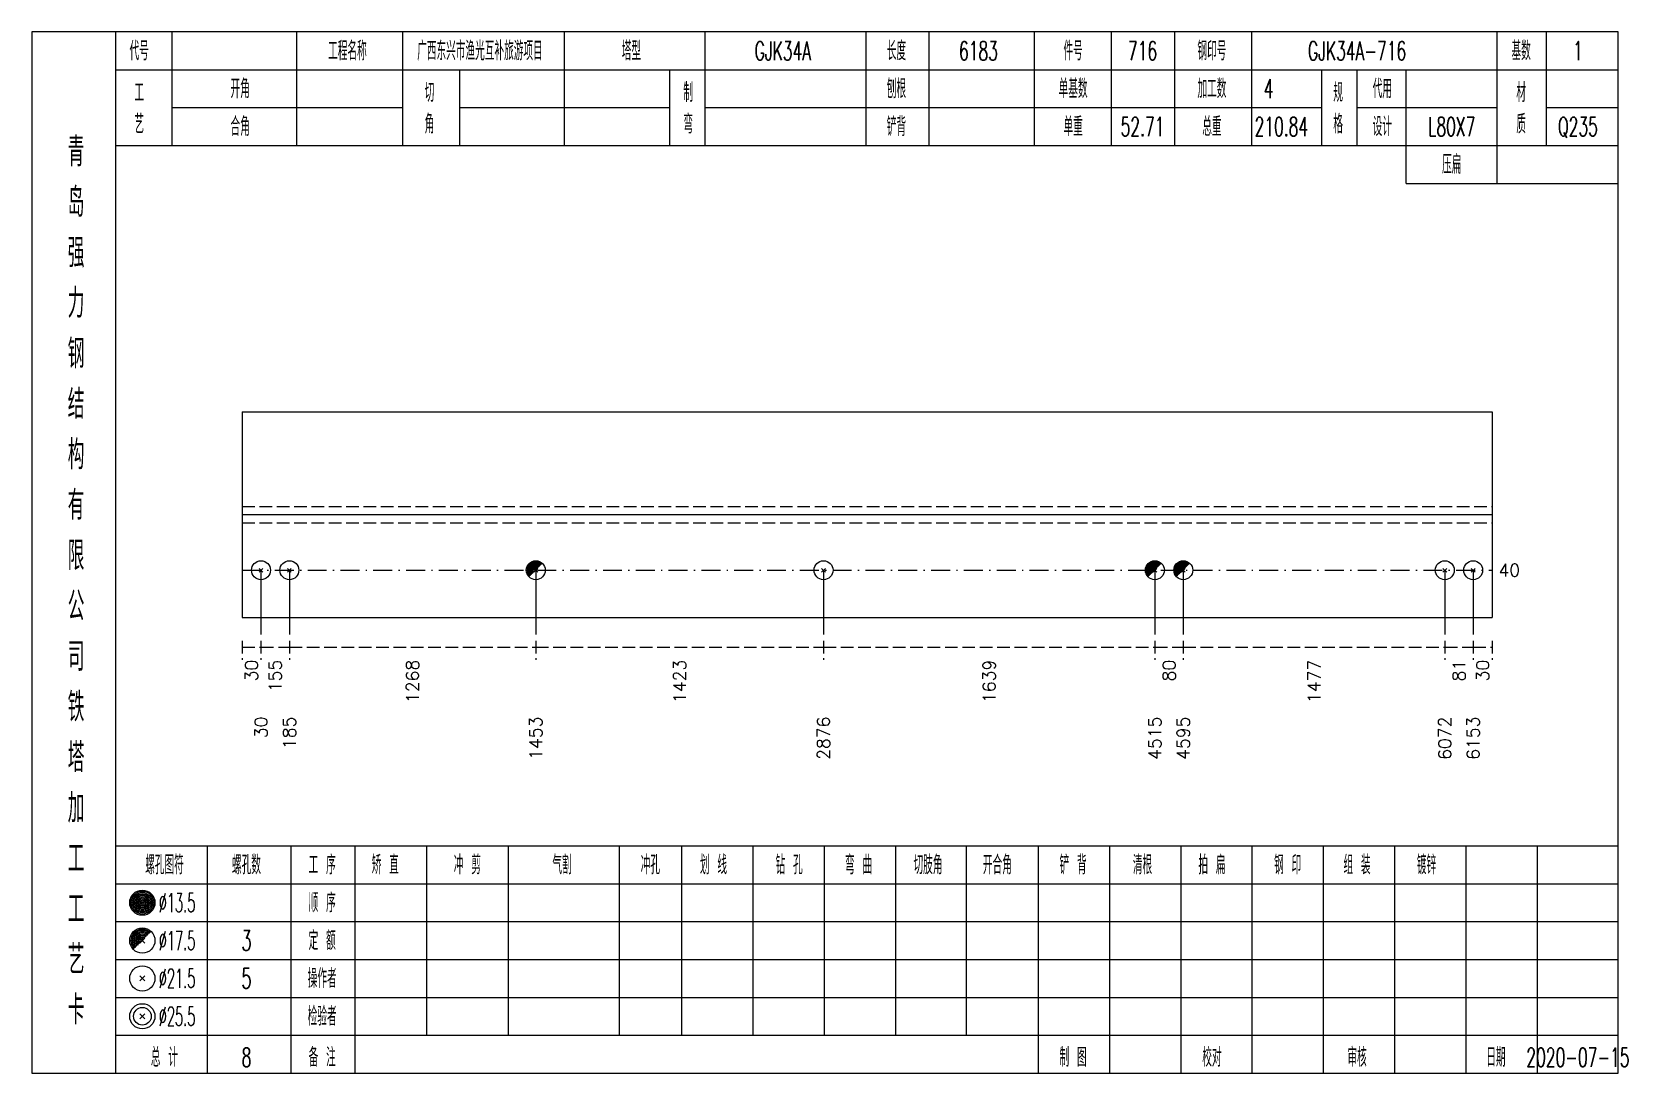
# Model space of a CAD drawing. Extents: x 0 to 2606, y -377 to 6479.
# Drawn here: x 2352.6 to 2605.5, y 3325 to 3490 of the extents above; entities that cross this region are included whole.
import ezdxf
from ezdxf.enums import TextEntityAlignment as Align

# ---------------------------------------------------------------- set-up
doc = ezdxf.new("R2010")
doc.units = 0
doc.header["$MEASUREMENT"] = 0
doc.linetypes.add('一点画线', pattern=[5.2, 3, -1, 0.2, -1])
doc.linetypes.add('虚线', pattern=[2.75, 2, -0.75])
doc.layers.get('0').update_dxf_attribs({"linetype": 'CONTINUOUS', "lineweight": 25})
doc.layers.add('1', color=7, linetype='CONTINUOUS', lineweight=25)
doc.layers.add('4', color=7, linetype='CONTINUOUS', lineweight=25)
doc.styles.get("Standard").update_dxf_attribs({"font": 'simplex.shx', "width": 0.7, "height": 3, "bigfont": 'gbhzfs.shx'})

msp = doc.modelspace()

# ---------------------------------------------------------------- texts
at = {"color": 7, "linetype": 'Continuous', "lineweight": 13}
msp.add_text('40', height=2, dxfattribs=at).set_placement((2585, 3404.69), align=Align.MIDDLE_LEFT)
at = {"color": 8, "linetype": 'Continuous', "lineweight": 9}
for s, p in [('30', (2387.4, 3390.5)), ('155', (2391.15, 3390.5)), ('1268', (2412.93, 3390.5)), ('1423', (2455.25, 3390.5)), ('1639', (2504.3, 3390.5)), ('80', (2532.81, 3390.5)), ('1477', (2555.78, 3390.5)), ('81', (2578.75, 3390.5)), ('30', (2582.5, 3390.5))]:
    msp.add_text(s, height=2, rotation=90, dxfattribs=at).set_placement(p, align=Align.MIDDLE_RIGHT)
at = {"layer": '1', "color": 7, "linetype": 'Continuous', "lineweight": 13}
for s, p in [('30', (2388.9, 3381.5)), ('185', (2393.4, 3381.5)), ('1453', (2432.45, 3381.5)), ('2876', (2478.05, 3381.5)), ('4515', (2530.56, 3381.5)), ('4595', (2535.06, 3381.5)), ('6072', (2576.5, 3381.5)), ('6153', (2581, 3381.5))]:
    msp.add_text(s, height=2, rotation=90, dxfattribs=at).set_placement(p, align=Align.MIDDLE_RIGHT)
at = {"layer": '4', "color": 1, "linetype": 'Continuous', "lineweight": 13}
for s, height, width, p in [('代号', 3, 0.6, (2369.6, 3487)), ('工程名称', 3, 0.6, (2402.6, 3487)), ('广西东兴市渔光互补旅游项目', 3, 0.6, (2423.6, 3487)), ('塔型', 3, 0.6, (2447.6, 3487)), ('GJK34A', 3, 0.6, (2471.6, 3487)), ('长度', 3, 0.6, (2489.6, 3487)), ('6183', 3, 0.6, (2502.6, 3487)), ('件号', 3, 0.6, (2517.6, 3487)), ('716', 3, 0.6, (2528.6, 3487)), ('钢印号', 3, 0.6, (2539.6, 3487)), ('GJK34A-716', 3, 0.6, (2562.6, 3487)), ('基数', 3, 0.6, (2588.6, 3487)), ('1', 3, 0.6, (2597.6, 3487)), ('工', 3, 0.6, (2369.6, 3480.4)), ('开角', 3, 0.6, (2385.6, 3481)), ('切', 3, 0.6, (2415.6, 3480.4)), ('制', 3, 0.6, (2456.6, 3480.4)), ('刨根', 3, 0.6, (2489.6, 3481)), ('单基数', 3, 0.6, (2517.6, 3481)), ('加工数', 3, 0.6, (2539.6, 3481)), ('4', 3, 0.6, (2548.6, 3481)), ('规', 3, 0.6, (2559.6, 3480.4)), ('代用', 3, 0.6, (2566.6, 3481)), ('材', 3, 0.6, (2588.6, 3480.4)), ('艺', 3, 0.6, (2369.6, 3475.4)), ('合角', 3, 0.6, (2385.6, 3475)), ('角', 3, 0.6, (2415.6, 3475.4)), ('弯', 3, 0.6, (2456.6, 3475.4)), ('铲背', 3, 0.6, (2489.6, 3475)), ('单重', 3, 0.6, (2517.6, 3475)), ('52.71', 3, 0.6, (2528.6, 3475)), ('总重', 3, 0.6, (2539.6, 3475)), ('210.84', 3, 0.6, (2550.6, 3475)), ('格', 3, 0.6, (2559.6, 3475.4)), ('设计', 3, 0.6, (2566.6, 3475)), ('L80X7', 3, 0.6, (2577.6, 3475)), ('质', 3, 0.6, (2588.6, 3475.4)), ('Q235', 3, 0.6, (2597.6, 3475)), ('青', 4.6, 0.8, (2359.6, 3471)), ('压扁', 3, 0.6, (2577.6, 3469)), ('岛', 4.6, 0.8, (2359.6, 3463)), ('强', 4.6, 0.8, (2359.6, 3455)), ('力', 4.6, 0.8, (2359.6, 3447)), ('钢', 4.6, 0.8, (2359.6, 3439)), ('结', 4.6, 0.8, (2359.6, 3431)), ('构', 4.6, 0.8, (2359.6, 3423)), ('有', 4.6, 0.8, (2359.6, 3415)), ('限', 4.6, 0.8, (2359.6, 3407)), ('公', 4.6, 0.8, (2359.6, 3399)), ('司', 4.6, 0.8, (2359.6, 3391)), ('铁', 4.6, 0.8, (2359.6, 3383)), ('塔', 4.6, 0.8, (2359.6, 3375)), ('加', 4.6, 0.8, (2359.6, 3367)), ('工', 4.6, 0.8, (2359.6, 3359)), ('螺孔图符', 3, 0.6, (2373.6, 3358)), ('螺孔数', 3, 0.6, (2386.6, 3358)), ('工 序', 3, 0.6, (2398.6, 3358)), ('矫 直', 3, 0.6, (2408.6, 3358)), ('冲 剪', 3, 0.6, (2421.6, 3358)), ('气割', 3, 0.6, (2436.6, 3358)), ('冲孔', 3, 0.6, (2450.6, 3358)), ('划 线', 3, 0.6, (2460.6, 3358)), ('钻 孔', 3, 0.6, (2472.6, 3358)), ('弯 曲', 3, 0.6, (2483.6, 3358)), ('切肢角', 3, 0.6, (2494.6, 3358)), ('开合角', 3, 0.6, (2505.6, 3358)), ('铲 背', 3, 0.6, (2517.6, 3358)), ('清根', 3, 0.6, (2528.6, 3358)), ('拍 扁', 3, 0.6, (2539.6, 3358)), ('钢 印', 3, 0.6, (2551.6, 3358)), ('组 装', 3, 0.6, (2562.6, 3358)), ('镀锌', 3, 0.6, (2573.6, 3358)), ('工', 4.6, 0.8, (2359.6, 3351)), ('%%C13.5', 3, 0.5, (2375.6, 3352)), ('顺 序', 3, 0.6, (2398.6, 3352)), ('%%C17.5', 3, 0.5, (2375.6, 3346)), ('3', 3.2, 0.6, (2386.6, 3346)), ('定 额', 3, 0.6, (2398.6, 3346)), ('艺', 4.6, 0.8, (2359.6, 3343)), ('%%C21.5', 3, 0.5, (2375.6, 3340)), ('5', 3.2, 0.6, (2386.6, 3340)), ('操作者', 3, 0.6, (2398.6, 3340)), ('卡', 4.6, 0.8, (2359.6, 3335)), ('%%C25.5', 3, 0.5, (2375.6, 3334)), ('检验者', 3, 0.6, (2398.6, 3334)), ('总 计', 3, 0.6, (2373.6, 3327.5)), ('8', 3, 0.6, (2386.6, 3327.5)), ('备 注', 3, 0.6, (2398.6, 3327.5)), ('制 图', 3, 0.6, (2517.6, 3327.5)), ('校对', 3, 0.6, (2539.6, 3327.5)), ('审核', 3, 0.6, (2562.6, 3327.5)), ('日期', 3, 0.6, (2584.6, 3327.5)), ('2020-07-15', 3, 0.6, (2597.6, 3327.5))]:
    msp.add_text(s, height=height, dxfattribs=dict(at, width=width)).set_placement(p, align=Align.MIDDLE_CENTER)

# ---------------------------------------------------------------- linework, layer by layer
at = {"color": 7, "linetype": 'Continuous', "lineweight": 18}
for p, q in [((2385.9, 3429.81), (2385.9, 3397.19)), ((2385.9, 3429.81), (2584, 3429.81)), ((2584, 3429.81), (2584, 3397.19)), ((2385.9, 3413.5), (2584, 3413.5))]:
    msp.add_line(p, q, dxfattribs=at)
at = {"color": 1, "linetype": '虚线', "lineweight": 18}
for p, q in [((2385.9, 3414.81), (2584, 3414.81)), ((2385.9, 3412.19), (2584, 3412.19))]:
    msp.add_line(p, q, dxfattribs=at)
at = {"color": 3, "linetype": '一点画线', "lineweight": 13}
msp.add_line((2385.9, 3404.69), (2584, 3404.69), dxfattribs=at)
at = {"color": 7, "linetype": 'Continuous', "lineweight": 13}
for p, q in [((2388.9, 3404.69), (2388.9, 3394.5)), ((2393.4, 3404.69), (2393.4, 3394.5)), ((2432.45, 3404.69), (2432.45, 3394.5)), ((2478.05, 3404.69), (2478.05, 3394.5)), ((2530.56, 3404.69), (2530.56, 3394.5)), ((2535.06, 3404.69), (2535.06, 3394.5)), ((2576.5, 3404.69), (2576.5, 3394.5)), ((2581, 3404.69), (2581, 3394.5))]:
    msp.add_line(p, q, dxfattribs=at)
at = {"color": 8, "linetype": '虚线', "lineweight": 9}
for p, q in [((2385.9, 3393.5), (2385.9, 3390.5)), ((2385.9, 3392.5), (2388.9, 3392.5)), ((2388.9, 3393.5), (2388.9, 3390.5)), ((2388.9, 3393.5), (2388.9, 3390.5)), ((2388.9, 3392.5), (2393.4, 3392.5)), ((2393.4, 3393.5), (2393.4, 3390.5)), ((2393.4, 3393.5), (2393.4, 3390.5)), ((2393.4, 3392.5), (2432.45, 3392.5)), ((2432.45, 3393.5), (2432.45, 3390.5)), ((2432.45, 3393.5), (2432.45, 3390.5)), ((2432.45, 3392.5), (2478.05, 3392.5)), ((2478.05, 3393.5), (2478.05, 3390.5)), ((2478.05, 3393.5), (2478.05, 3390.5)), ((2478.05, 3392.5), (2530.56, 3392.5)), ((2530.56, 3393.5), (2530.56, 3390.5)), ((2530.56, 3393.5), (2530.56, 3390.5)), ((2530.56, 3392.5), (2535.06, 3392.5)), ((2535.06, 3393.5), (2535.06, 3390.5)), ((2535.06, 3393.5), (2535.06, 3390.5)), ((2535.06, 3392.5), (2576.5, 3392.5)), ((2576.5, 3393.5), (2576.5, 3390.5)), ((2576.5, 3393.5), (2576.5, 3390.5)), ((2576.5, 3392.5), (2581, 3392.5)), ((2581, 3393.5), (2581, 3390.5)), ((2581, 3393.5), (2581, 3390.5)), ((2581, 3392.5), (2584, 3392.5)), ((2584, 3393.5), (2584, 3390.5))]:
    msp.add_line(p, q, dxfattribs=at)
at = {"layer": '1', "color": 7, "linetype": 'Continuous', "lineweight": 13}
for p, q in [((2388.6, 3404.39), (2389.2, 3404.99)), ((2389.2, 3404.39), (2388.6, 3404.99)), ((2393.1, 3404.39), (2393.7, 3404.99)), ((2393.7, 3404.39), (2393.1, 3404.99)), ((2477.75, 3404.39), (2478.35, 3404.99)), ((2478.35, 3404.39), (2477.75, 3404.99)), ((2576.2, 3404.39), (2576.8, 3404.99)), ((2576.8, 3404.39), (2576.2, 3404.99)), ((2580.7, 3404.39), (2581.3, 3404.99)), ((2581.3, 3404.39), (2580.7, 3404.99))]:
    msp.add_line(p, q, dxfattribs=at)
at = {"layer": '1', "color": 7, "linetype": 'Continuous', "lineweight": 0}
for p, q in [((2432.15, 3404.39), (2432.75, 3404.99)), ((2432.15, 3404.99), (2432.75, 3404.39)), ((2530.26, 3404.39), (2530.86, 3404.99)), ((2530.26, 3404.99), (2530.86, 3404.39)), ((2534.76, 3404.39), (2535.36, 3404.99)), ((2534.76, 3404.99), (2535.36, 3404.39))]:
    msp.add_line(p, q, dxfattribs=at)
at = {"layer": '1', "color": 7, "linetype": 'Continuous', "lineweight": 18}
msp.add_line((2385.9, 3397.19), (2584, 3397.19), dxfattribs=at)
at = {"layer": '1', "color": 7, "linetype": 'Continuous', "lineweight": 13}
for centre in [(2388.9, 3404.69), (2393.4, 3404.69), (2432.45, 3404.69), (2478.05, 3404.69), (2530.56, 3404.69), (2535.06, 3404.69), (2576.5, 3404.69), (2581, 3404.69)]:
    msp.add_circle(centre, 1.5, dxfattribs=at)
for centre, radius in [((2432.45, 3404.69), 1.35), ((2432.45, 3404.69), 1.2), ((2432.45, 3404.69), 1.05), ((2432.45, 3404.69), 0.9), ((2432.45, 3404.69), 0.75), ((2432.45, 3404.69), 0.6), ((2432.45, 3404.69), 0.45), ((2432.45, 3404.69), 0.3), ((2432.45, 3404.69), 0.15), ((2530.56, 3404.69), 1.35), ((2530.56, 3404.69), 1.2), ((2530.56, 3404.69), 1.05), ((2530.56, 3404.69), 0.9), ((2530.56, 3404.69), 0.75), ((2530.56, 3404.69), 0.6), ((2530.56, 3404.69), 0.45), ((2530.56, 3404.69), 0.3), ((2530.56, 3404.69), 0.15), ((2535.06, 3404.69), 1.35), ((2535.06, 3404.69), 1.2), ((2535.06, 3404.69), 1.05), ((2535.06, 3404.69), 0.9), ((2535.06, 3404.69), 0.75), ((2535.06, 3404.69), 0.6), ((2535.06, 3404.69), 0.45), ((2535.06, 3404.69), 0.3), ((2535.06, 3404.69), 0.15)]:
    msp.add_arc(centre, radius, 45, 225, dxfattribs=at)
at = {"layer": '4', "color": 1, "linetype": 'Continuous', "lineweight": 18}
for p, q in [((2365.9, 3325), (2365.9, 3490)), ((2374.8, 3472), (2374.8, 3490)), ((2394.6, 3472), (2394.6, 3490)), ((2411.4, 3472), (2411.4, 3490)), ((2437, 3472), (2437, 3490)), ((2459.3, 3472), (2459.3, 3490)), ((2484.8, 3472), (2484.8, 3490)), ((2494.8, 3472), (2494.8, 3490)), ((2511.5, 3472), (2511.5, 3490)), ((2523.7, 3472), (2523.7, 3490)), ((2533.7, 3472), (2533.7, 3490)), ((2545.9, 3472), (2545.9, 3490)), ((2584.8, 3466), (2584.8, 3490)), ((2592.6, 3472), (2592.6, 3490)), ((2365.9, 3484), (2604, 3484)), ((2420.4, 3472), (2420.4, 3484)), ((2453.7, 3472), (2453.7, 3484)), ((2557, 3472), (2557, 3484)), ((2562.6, 3472), (2562.6, 3484)), ((2570.4, 3466), (2570.4, 3484)), ((2374.8, 3478), (2411.4, 3478)), ((2420.4, 3478), (2453.7, 3478)), ((2459.3, 3478), (2557, 3478)), ((2562.6, 3478), (2584.8, 3478)), ((2592.6, 3478), (2604, 3478)), ((2365.9, 3472), (2604, 3472)), ((2570.4, 3466), (2604, 3466)), ((2365.9, 3361), (2604, 3361)), ((2380.4, 3325), (2380.4, 3361)), ((2393.7, 3325), (2393.7, 3361)), ((2403.8, 3325), (2403.8, 3361)), ((2415.2, 3331), (2415.2, 3361)), ((2428.1, 3331), (2428.1, 3361)), ((2445.7, 3331), (2445.7, 3361)), ((2455.6, 3331), (2455.6, 3361)), ((2466.9, 3331), (2466.9, 3361)), ((2478.2, 3331), (2478.2, 3361)), ((2489.5, 3331), (2489.5, 3361)), ((2500.7, 3331), (2500.7, 3361)), ((2512.1, 3331), (2512.1, 3361)), ((2523.4, 3331), (2523.4, 3361)), ((2534.7, 3331), (2534.7, 3361)), ((2546, 3331), (2546, 3361)), ((2557.3, 3331), (2557.3, 3361)), ((2568.6, 3331), (2568.6, 3361)), ((2579.9, 3331), (2579.9, 3361)), ((2591.2, 3331), (2591.2, 3361)), ((2365.9, 3355), (2604, 3355)), ((2365.9, 3349), (2604, 3349)), ((2365.9, 3343), (2604, 3343)), ((2365.9, 3337), (2604, 3337)), ((2365.9, 3331), (2604, 3331)), ((2512.1, 3325), (2512.1, 3331)), ((2523.4, 3325), (2523.4, 3331)), ((2534.7, 3325), (2534.7, 3331)), ((2546, 3325), (2546, 3331)), ((2557.3, 3325), (2557.3, 3331)), ((2568.6, 3325), (2568.6, 3331)), ((2579.9, 3325), (2579.9, 3331)), ((2591.2, 3325), (2591.2, 3331))]:
    msp.add_line(p, q, dxfattribs=at)
at = {"layer": '4', "color": 7, "linetype": 'Continuous', "lineweight": 13}
for p, q in [((2369.9, 3351.8), (2370.3, 3352.2)), ((2370.3, 3351.8), (2369.9, 3352.2)), ((2369.7, 3339.6), (2370.5, 3340.4)), ((2370.5, 3339.6), (2369.7, 3340.4)), ((2369.7, 3333.6), (2370.5, 3334.4)), ((2370.5, 3333.6), (2369.7, 3334.4))]:
    msp.add_line(p, q, dxfattribs=at)
at = {"layer": '4', "color": 7, "linetype": 'Continuous', "lineweight": 0}
for p, q in [((2369.7, 3345.6), (2370.5, 3346.4)), ((2369.7, 3346.4), (2370.5, 3345.6))]:
    msp.add_line(p, q, dxfattribs=at)
at = {"layer": '4', "color": 1, "linetype": 'Continuous', "lineweight": 18}
msp.add_lwpolyline([(2352.6, 3490), (2352.6, 3325), (2604, 3325), (2604, 3490)], close=True, dxfattribs=at)
at = {"layer": '4', "color": 7, "linetype": 'Continuous', "lineweight": 13}
for centre, radius in [((2370.1, 3352), 2), ((2370.1, 3352), 1.8), ((2370.1, 3352), 1.6), ((2370.1, 3352), 1.4), ((2370.1, 3352), 1.2), ((2370.1, 3352), 1), ((2370.1, 3352), 0.8), ((2370.1, 3352), 0.6), ((2370.1, 3352), 0.4), ((2370.1, 3352), 0.2), ((2370.1, 3346), 2), ((2370.1, 3340), 2), ((2370.1, 3334), 2), ((2370.1, 3334), 1.4)]:
    msp.add_circle(centre, radius, dxfattribs=at)
for radius in [1.8, 1.6, 1.4, 1.2, 1, 0.8, 0.6, 0.4, 0.2]:
    msp.add_arc((2370.1, 3346), radius, 45, 225, dxfattribs=at)

msp.set_redraw_order([(e.dxf.handle, doc.entitydb.next_handle()) for e in msp.query("TEXT MTEXT ATTDEF DIMENSION ARC_DIMENSION")])  # texts and dimensions are drawn at this point

doc.saveas('drawing.dxf')
